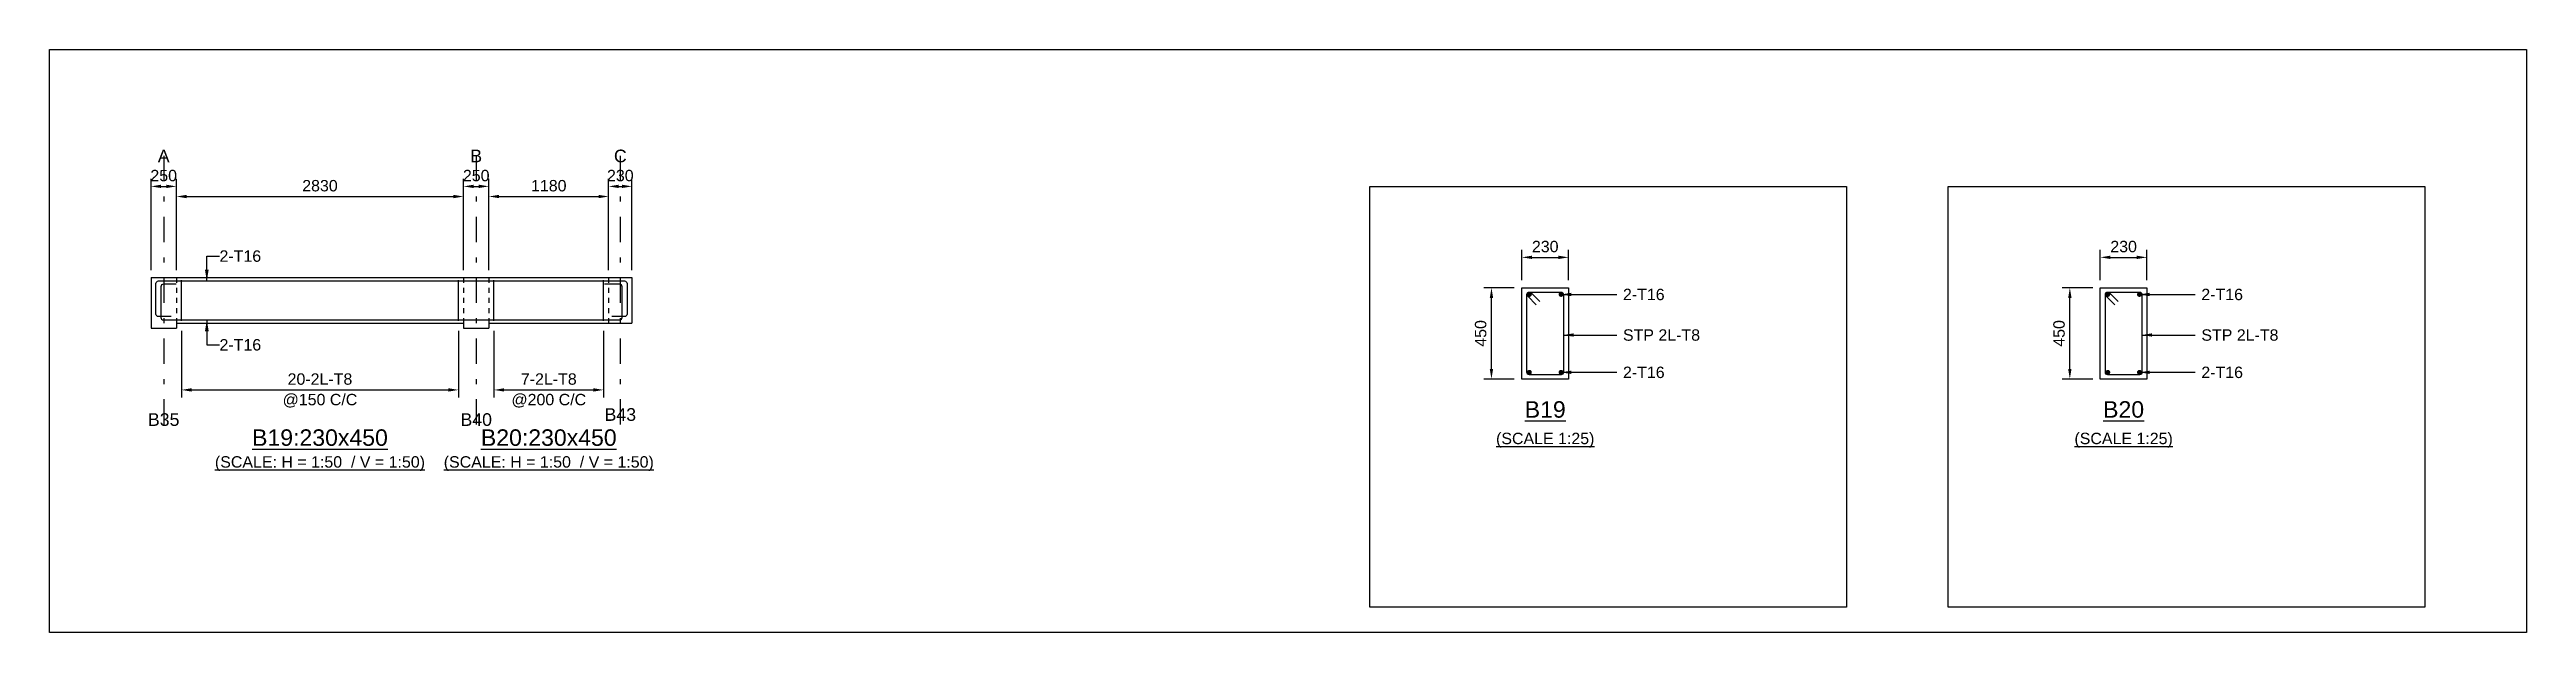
# Model space of a CAD drawing. Header units: inches. Extents: x -2000 to 143800, y -765100 to 3300.
# Drawn here: x -2000 to 46820, y -260400 to -248900 of the extents above; entities that cross this region are included whole.
import ezdxf
from ezdxf.enums import TextEntityAlignment as Align

# ---------------------------------------------------------------- set-up
doc = ezdxf.new("R2010")
doc.units = ezdxf.units.IN
doc.header["$LTSCALE"] = 1000
doc.header["$MEASUREMENT"] = 0
doc.linetypes.add('SCCenter', pattern=[1.2, 0.5, -0.3, 0.1, -0.3])
doc.linetypes.add('SCHidden', pattern=[0.2, 0.1, -0.1])
for name, color, linetype in [('Concrete Line', 2, 'Continuous'), ('Dimension', 31, 'Continuous'), ('Grid', 8, 'Continuous'), ('Labels', 4, 'Continuous'), ('Labels_Support', 4, 'Continuous'), ('Link', 225, 'Continuous'), ('Reinforcement', 4, 'Continuous'), ('Schedule Border', 60, 'Continuous'), ('Text', 31, 'Continuous'), ('Text_Scale', 31, 'Continuous')]:
    doc.layers.add(name, color=color, linetype=linetype)
doc.styles.add('SC-SansSerif', font='SansSerif')
doc.styles.get("Standard").update_dxf_attribs({"font": 'txt.shx'})
doc.dimstyles.new('SCBBSDimStyl', dxfattribs={"dimtxt": 225, "dimasz": 200, "dimexe": 150, "dimexo": 150, "dimgap": 100, "dimtad": 1, "dimtoh": 1, "dimdec": 0, "dimzin": 0, "dimdsep": 46, "dimtxsty": 'SC-SansSerif', "dimcen": 0.09, "dimclrd": 8, "dimclre": 8, "dimclrt": 31, "dimadec": 0, "dimazin": 0, "dimtfac": 1, "dimtdec": 0, "dimtix": 1, "dimtofl": 0, "dimtmove": 0, "dimatfit": 3, "dimfxl": 1, "dimtolj": 1, "dimtzin": 0, "dimarcsym": 0})
doc.dimstyles.get("Standard").update_dxf_attribs({"dimtxt": 0.18, "dimasz": 225, "dimexe": 0.18, "dimexo": 0.0625, "dimgap": 0.09, "dimtad": 0, "dimtih": 1, "dimtoh": 1, "dimdec": 4, "dimzin": 0, "dimdsep": 46, "dimtxsty": 'Standard', "dimcen": 0.09, "dimadec": 0, "dimazin": 0, "dimtfac": 1, "dimtdec": 4, "dimtofl": 0, "dimtmove": 0, "dimatfit": 3, "dimfxl": 1, "dimtolj": 1, "dimtzin": 0, "dimarcsym": 0})

msp = doc.modelspace()

# ---------------------------------------------------------------- texts
at = {"layer": 'Grid', "style": 'SC-SansSerif'}
for s, p in [('A', (250, -251000)), ('B', (6410, -251000)), ('C', (9250, -251000))]:
    msp.add_text(s, height=250, dxfattribs=at).set_placement(p, align=Align.MIDDLE)
at = {"layer": 'Labels', "style": 'SC-SansSerif'}
for s, p in [('%%uB19', (27480, -256000)), ('%%uB20', (38880, -256000))]:
    msp.add_text(s, height=325, dxfattribs=at).set_placement(p, align=Align.MIDDLE)
for s, p in [('%%uB19:230x450', (3330, -256815)), ('%%uB20:230x450', (7840, -256815))]:
    msp.add_text(s, height=325, dxfattribs=at).set_placement(p, align=Align.BOTTOM_CENTER)
at = {"layer": 'Labels_Support', "style": 'SC-SansSerif'}
for s, p in [('B35', (250, -256400)), ('B40', (6410, -256400)), ('B43', (9250, -256300))]:
    msp.add_text(s, height=250, dxfattribs=at).set_placement(p, align=Align.BOTTOM_CENTER)
at = {"layer": 'Text', "style": 'SC-SansSerif'}
for s, p in [('2-T16', (1350, -252975)), ('2-T16', (29012, -253732)), ('2-T16', (40412, -253732)), ('2-T16', (1350, -254725)), ('STP 2L-T8', (29012, -254532)), ('STP 2L-T8', (40412, -254532)), ('2-T16', (29012, -255268)), ('2-T16', (40412, -255268))]:
    msp.add_text(s, height=225, dxfattribs=at).set_placement(p, align=Align.MIDDLE_LEFT)
for p in [(27480, -256600), (38880, -256600)]:
    msp.add_text('%%u(SCALE 1:25)', height=225, dxfattribs=at).set_placement(p, align=Align.MIDDLE)
at = {"layer": 'Text_Scale', "style": 'SC-SansSerif'}
for p in [(3330, -257215), (7840, -257215)]:
    msp.add_text('%%u(SCALE: H = 1:50  / V = 1:50)', height=225, dxfattribs=at).set_placement(p, align=Align.BOTTOM_CENTER)

# ---------------------------------------------------------------- blocks, each defined once
blk = doc.blocks.new('*D180')
at = {"color": 8, "linetype": 'ByBlock', "lineweight": -2}
for p, q in [((600, -254450), (600, -255765)), ((6060, -254450), (6060, -255765)), ((800, -255615), (5860, -255615))]:
    blk.add_line(p, q, dxfattribs=at)
at = {"color": 8}
for points in [[(600, -255615), (800, -255582), (800, -255648)], [(6060, -255615), (5860, -255648), (5860, -255582)]]:
    blk.add_solid(points, dxfattribs=at)
at = {"layer": 'DEFPOINTS', "color": 31}
for p in [(600, -254300), (6060, -254300), (600, -255615)]:
    blk.add_point(p, dxfattribs=at)
at = {"color": 31, "char_height": 225, "attachment_point": 5, "style": 'SC-SansSerif'}
for s, insert in [('\\A1;20-2L-T8', (3330, -255402)), ('\\A1;@150 C/C', (3330, -255828))]:
    blk.add_mtext(s, dxfattribs=dict(at, insert=insert))
blk = doc.blocks.new('*D181')
at = {"color": 8, "linetype": 'ByBlock', "lineweight": -2}
for p, q in [((6760, -254450), (6760, -255765)), ((8920, -254450), (8920, -255765)), ((6960, -255615), (8720, -255615))]:
    blk.add_line(p, q, dxfattribs=at)
at = {"color": 8}
for points in [[(6760, -255615), (6960, -255582), (6960, -255648)], [(8920, -255615), (8720, -255648), (8720, -255582)]]:
    blk.add_solid(points, dxfattribs=at)
at = {"layer": 'DEFPOINTS', "color": 31}
for p in [(6760, -254300), (8920, -254300), (6760, -255615)]:
    blk.add_point(p, dxfattribs=at)
at = {"color": 31, "char_height": 225, "attachment_point": 5, "style": 'SC-SansSerif'}
for s, insert in [('\\A1;7-2L-T8', (7840, -255402)), ('\\A1;@200 C/C', (7840, -255828))]:
    blk.add_mtext(s, dxfattribs=dict(at, insert=insert))
blk = doc.blocks.new('*D182')
at = {"color": 8, "linetype": 'ByBlock', "lineweight": -2}
for p, q in [((27020, -253450), (27020, -252850)), ((27940, -253450), (27940, -252850)), ((27220, -253000), (27740, -253000))]:
    blk.add_line(p, q, dxfattribs=at)
at = {"color": 8}
for points in [[(27020, -253000), (27220, -252967), (27220, -253033)], [(27940, -253000), (27740, -253033), (27740, -252967)]]:
    blk.add_solid(points, dxfattribs=at)
at = {"layer": 'DEFPOINTS', "color": 31}
for p in [(27020, -253000), (27020, -253600), (27940, -253600)]:
    blk.add_point(p, dxfattribs=at)
at = {"color": 31, "insert": (27480, -252788), "char_height": 225, "attachment_point": 5, "style": 'SC-SansSerif'}
blk.add_mtext('\\A1;230', dxfattribs=at)
blk = doc.blocks.new('*D183')
at = {"color": 8, "linetype": 'ByBlock', "lineweight": -2}
for p, q in [((26870, -253600), (26270, -253600)), ((26420, -255200), (26420, -253800)), ((26870, -255400), (26270, -255400))]:
    blk.add_line(p, q, dxfattribs=at)
at = {"color": 8}
for points in [[(26420, -253600), (26453, -253800), (26387, -253800)], [(26420, -255400), (26387, -255200), (26453, -255200)]]:
    blk.add_solid(points, dxfattribs=at)
at = {"layer": 'DEFPOINTS', "color": 31}
for p in [(27020, -253600), (26420, -255400), (27020, -255400)]:
    blk.add_point(p, dxfattribs=at)
at = {"color": 31, "insert": (26208, -254500), "char_height": 225, "attachment_point": 5, "rotation": 90, "style": 'SC-SansSerif'}
blk.add_mtext('\\A1;450', dxfattribs=at)
blk = doc.blocks.new('*D184')
at = {"color": 8, "linetype": 'ByBlock', "lineweight": -2}
for p, q in [((38420, -253450), (38420, -252850)), ((39340, -253450), (39340, -252850)), ((38620, -253000), (39140, -253000))]:
    blk.add_line(p, q, dxfattribs=at)
at = {"color": 8}
for points in [[(38420, -253000), (38620, -252967), (38620, -253033)], [(39340, -253000), (39140, -253033), (39140, -252967)]]:
    blk.add_solid(points, dxfattribs=at)
at = {"layer": 'DEFPOINTS', "color": 31}
for p in [(38420, -253000), (38420, -253600), (39340, -253600)]:
    blk.add_point(p, dxfattribs=at)
at = {"color": 31, "insert": (38880, -252788), "char_height": 225, "attachment_point": 5, "style": 'SC-SansSerif'}
blk.add_mtext('\\A1;230', dxfattribs=at)
blk = doc.blocks.new('*D185')
at = {"color": 8, "linetype": 'ByBlock', "lineweight": -2}
for p, q in [((38270, -253600), (37670, -253600)), ((37820, -255200), (37820, -253800)), ((38270, -255400), (37670, -255400))]:
    blk.add_line(p, q, dxfattribs=at)
at = {"color": 8}
for points in [[(37820, -253600), (37853, -253800), (37787, -253800)], [(37820, -255400), (37787, -255200), (37853, -255200)]]:
    blk.add_solid(points, dxfattribs=at)
at = {"layer": 'DEFPOINTS', "color": 31}
for p in [(38420, -253600), (37820, -255400), (38420, -255400)]:
    blk.add_point(p, dxfattribs=at)
at = {"color": 31, "insert": (37608, -254500), "char_height": 225, "attachment_point": 5, "rotation": 90, "style": 'SC-SansSerif'}
blk.add_mtext('\\A1;450', dxfattribs=at)
blk = doc.blocks.new('*D186')
at = {"color": 8, "linetype": 'ByBlock', "lineweight": -2}
for p, q in [((500, -253250), (500, -251650)), ((700, -251800), (5960, -251800)), ((6160, -253250), (6160, -251650))]:
    blk.add_line(p, q, dxfattribs=at)
at = {"color": 8}
for points in [[(500, -251800), (700, -251767), (700, -251833)], [(6160, -251800), (5960, -251833), (5960, -251767)]]:
    blk.add_solid(points, dxfattribs=at)
at = {"layer": 'DEFPOINTS', "color": 31}
for p in [(500, -251800), (500, -253400), (6160, -253400)]:
    blk.add_point(p, dxfattribs=at)
at = {"color": 31, "insert": (3330, -251588), "char_height": 225, "attachment_point": 5, "style": 'SC-SansSerif'}
blk.add_mtext('\\A1;2830', dxfattribs=at)
blk = doc.blocks.new('*D187')
at = {"color": 8, "linetype": 'ByBlock', "lineweight": -2}
for p, q in [((6660, -253250), (6660, -251650)), ((6860, -251800), (8820, -251800)), ((9020, -253250), (9020, -251650))]:
    blk.add_line(p, q, dxfattribs=at)
at = {"color": 8}
for points in [[(6660, -251800), (6860, -251767), (6860, -251833)], [(9020, -251800), (8820, -251833), (8820, -251767)]]:
    blk.add_solid(points, dxfattribs=at)
at = {"layer": 'DEFPOINTS', "color": 31}
for p in [(6660, -251800), (6660, -253400), (9020, -253400)]:
    blk.add_point(p, dxfattribs=at)
at = {"color": 31, "insert": (7840, -251588), "char_height": 225, "attachment_point": 5, "style": 'SC-SansSerif'}
blk.add_mtext('\\A1;1180', dxfattribs=at)
blk = doc.blocks.new('*D188')
at = {"color": 8, "linetype": 'ByBlock', "lineweight": -2}
for p, q in [((0, -253250), (0, -251450)), ((200, -251600), (300, -251600)), ((500, -253250), (500, -251450))]:
    blk.add_line(p, q, dxfattribs=at)
at = {"color": 8}
for points in [[(0, -251600), (200, -251567), (200, -251633)], [(500, -251600), (300, -251633), (300, -251567)]]:
    blk.add_solid(points, dxfattribs=at)
at = {"layer": 'DEFPOINTS', "color": 31}
for p in [(0, -251600), (0, -253400), (500, -253400)]:
    blk.add_point(p, dxfattribs=at)
at = {"color": 31, "insert": (250, -251388), "char_height": 225, "attachment_point": 5, "style": 'SC-SansSerif'}
blk.add_mtext('\\A1;250', dxfattribs=at)
blk = doc.blocks.new('*D189')
at = {"color": 8, "linetype": 'ByBlock', "lineweight": -2}
for p, q in [((6160, -253250), (6160, -251450)), ((6360, -251600), (6460, -251600)), ((6660, -253250), (6660, -251450))]:
    blk.add_line(p, q, dxfattribs=at)
at = {"color": 8}
for points in [[(6160, -251600), (6360, -251567), (6360, -251633)], [(6660, -251600), (6460, -251633), (6460, -251567)]]:
    blk.add_solid(points, dxfattribs=at)
at = {"layer": 'DEFPOINTS', "color": 31}
for p in [(6160, -251600), (6160, -253400), (6660, -253400)]:
    blk.add_point(p, dxfattribs=at)
at = {"color": 31, "insert": (6410, -251388), "char_height": 225, "attachment_point": 5, "style": 'SC-SansSerif'}
blk.add_mtext('\\A1;250', dxfattribs=at)
blk = doc.blocks.new('*D190')
at = {"color": 8, "linetype": 'ByBlock', "lineweight": -2}
for p, q in [((9020, -253250), (9020, -251450)), ((9220, -251600), (9280, -251600)), ((9480, -253250), (9480, -251450))]:
    blk.add_line(p, q, dxfattribs=at)
at = {"color": 8}
for points in [[(9020, -251600), (9220, -251567), (9220, -251633)], [(9480, -251600), (9280, -251633), (9280, -251567)]]:
    blk.add_solid(points, dxfattribs=at)
at = {"layer": 'DEFPOINTS', "color": 31}
for p in [(9020, -251600), (9020, -253400), (9480, -253400)]:
    blk.add_point(p, dxfattribs=at)
at = {"color": 31, "insert": (9250, -251388), "char_height": 225, "attachment_point": 5, "style": 'SC-SansSerif'}
blk.add_mtext('\\A1;230', dxfattribs=at)

# ---------------------------------------------------------------- dimensions: what is measured, and where the dimension line sits
at = {"layer": 'Dimension'}
for base, p1, p2, text, picture, middle in [((500, -251600), (0, -253400), (500, -253400), '250', '*D188', (250, -251600)), ((6660, -251600), (6160, -253400), (6660, -253400), '250', '*D189', (6410, -251600)), ((9480, -251600), (9020, -253400), (9480, -253400), '230', '*D190', (9250, -251600)), ((6160, -251800), (500, -253400), (6160, -253400), '2830', '*D186', (3330, -251800)), ((9020, -251800), (6660, -253400), (9020, -253400), '1180', '*D187', (7840, -251800)), ((6060, -255615), (600, -254300), (6060, -254300), '20-2L-T8\\X@150 C/C', '*D180', (3330, -255615)), ((8920, -255615), (6760, -254300), (8920, -254300), '7-2L-T8\\X@200 C/C', '*D181', (7840, -255615))]:
    dim = msp.add_linear_dim(base=base, p1=p1, p2=p2, text=text, dimstyle='SCBBSDimStyl', dxfattribs=at)
    dim.commit()
    dim.dimension.update_dxf_attribs({"geometry": picture, "text_midpoint": middle})
for base, p1, p2, angle, text, picture, middle in [((27940, -253000), (27020, -253600), (27940, -253600), 0, '230', '*D182', (27480, -253000)), ((39340, -253000), (38420, -253600), (39340, -253600), 0, '230', '*D184', (38880, -253000)), ((26420, -253600), (27020, -255400), (27020, -253600), 90, '450', '*D183', (26420, -254500)), ((37820, -253600), (38420, -255400), (38420, -253600), 90, '450', '*D185', (37820, -254500))]:
    dim = msp.add_linear_dim(base=base, p1=p1, p2=p2, angle=angle, text=text, dimstyle='SCBBSDimStyl', override={"dimjust": 0}, dxfattribs=at)
    dim.commit()
    dim.dimension.update_dxf_attribs({"geometry": picture, "text_midpoint": middle, "dimtype": 129})

# ---------------------------------------------------------------- linework, layer by layer
at = {"layer": 'Concrete Line'}
for points in [[(0, -253400), (500, -253400)], [(0, -253400), (0, -254400)], [(500, -253400), (6160, -253400)], [(6160, -253400), (6660, -253400)], [(6660, -253400), (9020, -253400)], [(9020, -253400), (9480, -253400)], [(9480, -253400), (9480, -254300)], [(500, -254300), (500, -254400)], [(500, -254300), (6160, -254300)], [(6160, -254300), (6160, -254400)], [(6660, -254300), (6660, -254400)], [(6660, -254300), (9020, -254300)], [(9020, -254300), (9480, -254300)], [(0, -254400), (500, -254400)], [(6160, -254400), (6660, -254400)]]:
    msp.add_lwpolyline(points, dxfattribs=at)
at = {"layer": 'Concrete Line', "color": 8, "linetype": 'SCHidden'}
for points in [[(500, -253400), (500, -254300)], [(6160, -253400), (6160, -254300)], [(6660, -253400), (6660, -254300)], [(9020, -253400), (9020, -254300)]]:
    msp.add_lwpolyline(points, dxfattribs=at)
at = {"layer": 'Concrete Line'}
for points in [[(27020, -253600), (27940, -253600), (27940, -255400), (27020, -255400)], [(38420, -253600), (39340, -253600), (39340, -255400), (38420, -255400)]]:
    msp.add_lwpolyline(points, close=True, dxfattribs=at)
at = {"layer": 'Grid', "linetype": 'SCCenter'}
for p, q in [((250, -251000), (250, -256300)), ((6410, -251000), (6410, -256300)), ((9250, -251000), (9250, -256300))]:
    msp.add_line(p, q, dxfattribs=at)
at = {"layer": 'Grid'}
for centre in [(250, -251000), (6410, -251000), (9250, -251000)]:
    msp.add_circle(centre, 0, dxfattribs=at)
at = {"layer": 'Link'}
for p, q in [((600, -254250), (600, -253450)), ((6060, -254250), (6060, -253450)), ((6760, -254250), (6760, -253450)), ((8920, -254250), (8920, -253450))]:
    msp.add_line(p, q, dxfattribs=at)
for points in [[(27303.8, -253935.6), (27134.1, -253765.9, -0.6681786), (27168, -253684), (27792, -253684, -0.4142136), (27840, -253732), (27840, -255268, -0.4142136), (27792, -255316), (27168, -255316, -0.4142136), (27120, -255268), (27120, -253732, -0.6681786), (27201.9, -253698.1), (27371.6, -253867.8)], [(38703.8, -253935.6), (38534.1, -253765.9, -0.6681786), (38568, -253684), (39192, -253684, -0.4142136), (39240, -253732), (39240, -255268, -0.4142136), (39192, -255316), (38568, -255316, -0.4142136), (38520, -255268), (38520, -253732, -0.6681786), (38601.9, -253698.1), (38771.6, -253867.8)]]:
    msp.add_lwpolyline(points, format="xyb", dxfattribs=at)
at = {"layer": 'Reinforcement'}
for points in [[(398, -254170), (148, -254170, -0.4142136), (98, -254120), (98, -253516, -0.4142136), (148, -253466), (9332, -253466, -0.4142136), (9382, -253516), (9382, -254120, -0.4142136), (9332, -254170), (9082, -254170)], [(494, -253530), (244, -253530, 0.4142136), (194, -253580), (194, -254184, 0.4142136), (244, -254234), (9236, -254234, 0.4142136), (9286, -254184), (9286, -253580, 0.4142136), (9236, -253530), (8936, -253530)]]:
    msp.add_lwpolyline(points, format="xyb", dxfattribs=at)
at = {"layer": 'Reinforcement', "const_width": 48}
for points in [[(27144, -253732, 1), (27192, -253732, 1)], [(27768, -253732, 1), (27816, -253732, 1)], [(38544, -253732, 1), (38592, -253732, 1)], [(39168, -253732, 1), (39216, -253732, 1)], [(27144, -255268, 1), (27192, -255268, 1)], [(27768, -255268, 1), (27816, -255268, 1)], [(38544, -255268, 1), (38592, -255268, 1)], [(39168, -255268, 1), (39216, -255268, 1)]]:
    msp.add_lwpolyline(points, format="xyb", close=True, dxfattribs=at)
at = {"layer": 'Schedule Border'}
for points in [[(-2000, -248900), (46820, -248900), (46820, -260400), (-2000, -260400)], [(24020, -251600), (33420, -251600), (33420, -259900), (24020, -259900)], [(35420, -251600), (44820, -251600), (44820, -259900), (35420, -259900)]]:
    msp.add_lwpolyline(points, close=True, dxfattribs=at)

msp.set_redraw_order([(e.dxf.handle, doc.entitydb.next_handle()) for e in msp.query("TEXT MTEXT ATTDEF DIMENSION ARC_DIMENSION")])  # texts and dimensions are drawn at this point

# ---------------------------------------------------------------- leaders
at = {"layer": 'Dimension', "color": 8}
for points, dimstyle in [([(1100, -253466), (1100, -252975), (1350, -252975)], 'Standard'), ([(27792, -253732), (28292, -253732), (28892, -253732)], 'SCBBSDimStyl'), ([(39192, -253732), (39692, -253732), (40292, -253732)], 'SCBBSDimStyl'), ([(1100, -254234), (1100, -254725), (1350, -254725)], 'Standard'), ([(27840, -254532), (28892, -254532)], 'SCBBSDimStyl'), ([(39240, -254532), (40292, -254532)], 'SCBBSDimStyl'), ([(27792, -255268), (28292, -255268), (28892, -255268)], 'SCBBSDimStyl'), ([(39192, -255268), (39692, -255268), (40292, -255268)], 'SCBBSDimStyl')]:
    msp.add_leader(points, dimstyle=dimstyle, dxfattribs=at)

doc.saveas('drawing.dxf')
